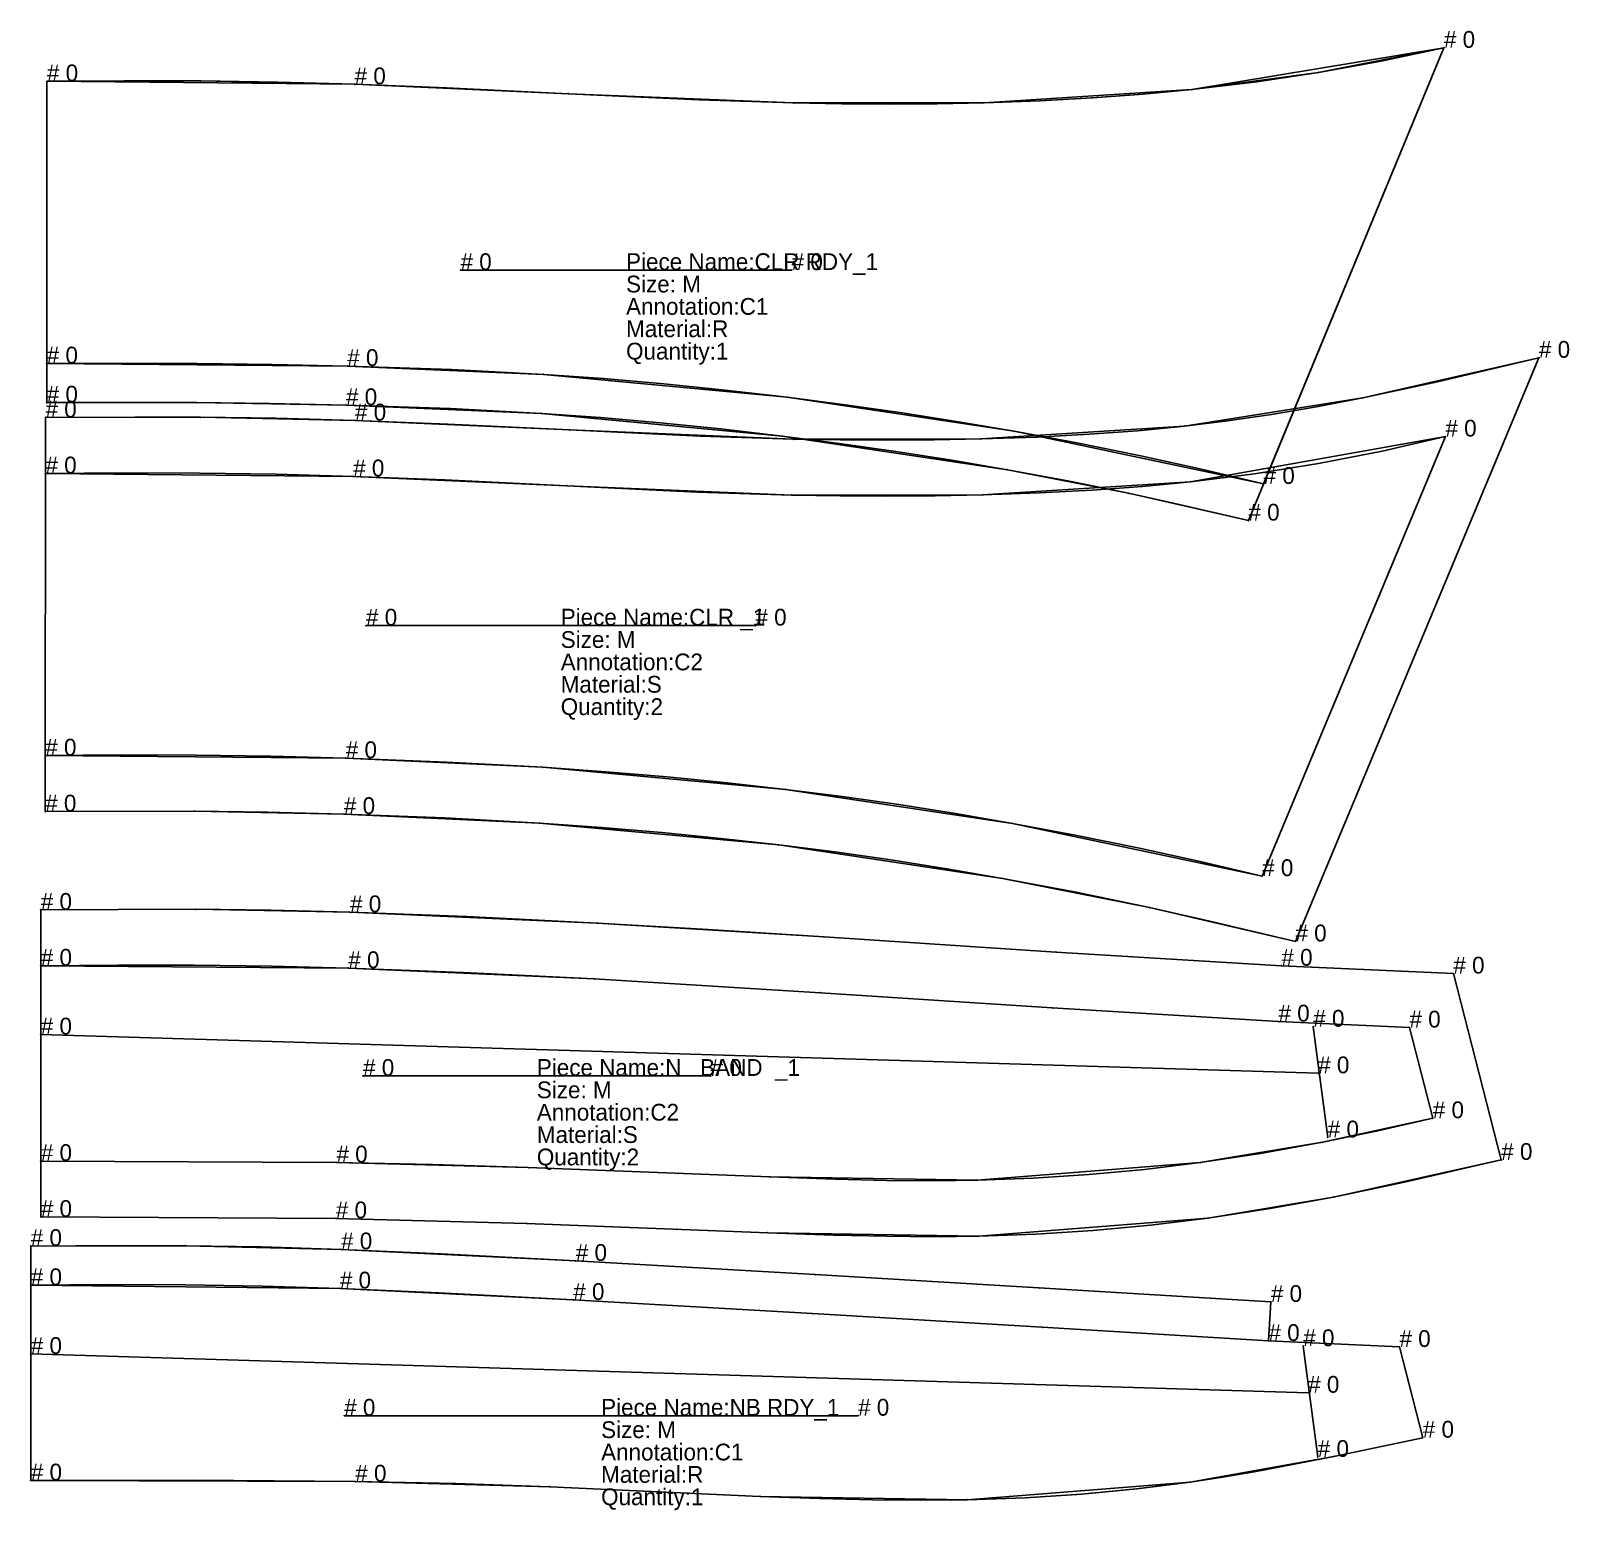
# Model space of a CAD drawing. Header units: metres. Extents: x 0 to 3840, y -36 to 1859.
# Drawn here: x 2283.2 to 2558.2, y 819.3 to 1083.9 of the extents above; entities that cross this region are included whole.
import ezdxf

# ---------------------------------------------------------------- set-up
doc = ezdxf.new("R2010")
doc.units = ezdxf.units.M

# ---------------------------------------------------------------- blocks, each defined once
blk = doc.blocks.new('13')
at = {"layer": '1'}
blk.add_lwpolyline([(2285.8491, 1014.761), (2313.512, 1014.816), (2341.168, 1014.224), (2379.5471, 1012.529), (2419.509, 1010.878), (2453.083, 1010.927), (2489.4319, 1013.211), (2521.322, 1018.265), (2552.813, 1025.447), (2509.2949, 921.069), (2483.21, 927.111), (2456.95, 932.34), (2416.916, 938.336), (2374.1379, 942.218), (2339.189, 943.845), (2312.4929, 944.365), (2285.793, 944.299)], close=True, dxfattribs=at)
at = {"layer": '14'}
blk.add_lwpolyline([(2285.8411, 1004.76), (2340.8411, 1004.23), (2379.071, 1002.54), (2419.261, 1000.88), (2453.3511, 1000.93), (2490.531, 1003.27), (2536.1011, 1011.35), (2503.3311, 932.75), (2458.731, 942.18), (2418.1509, 948.26), (2374.741, 952.2), (2339.521, 953.84), (2285.801, 954.3)], close=True, dxfattribs=at)
at = {"layer": '2'}
for p in [(2552.813, 1025.447), (2285.8491, 1014.761), (2285.8491, 1014.761), (2536.1011, 1011.35), (2285.8411, 1004.76), (2343.1411, 977.55), (2343.1411, 977.55), (2412.751, 977.55), (2412.751, 977.55), (2285.801, 954.3), (2285.793, 944.299), (2285.793, 944.299), (2503.3311, 932.75), (2509.2949, 921.069)]:
    blk.add_point(p, dxfattribs=at)
at = {"layer": '3'}
for p in [(2521.322, 1018.265), (2313.512, 1014.816), (2341.168, 1014.224), (2379.5471, 1012.529), (2489.4319, 1013.211), (2419.509, 1010.878), (2453.083, 1010.927), (2340.8411, 1004.23), (2379.071, 1002.54), (2490.531, 1003.27), (2419.261, 1000.88), (2453.3511, 1000.93), (2339.521, 953.84), (2374.741, 952.2), (2418.1509, 948.26), (2312.4929, 944.365), (2339.189, 943.845), (2374.1379, 942.218), (2458.731, 942.18), (2416.916, 938.336), (2456.95, 932.34), (2483.21, 927.111)]:
    blk.add_point(p, dxfattribs=at)
at = {"layer": '5'}
blk.add_line((2343.1411, 977.55), (2412.751, 977.55), dxfattribs=at)
at = {"layer": '6'}
blk.add_line((2285.793, 944.299), (2285.8491, 1014.761), dxfattribs=at)
at = {"layer": '7'}
blk.add_line((2343.1411, 977.55), (2412.751, 977.55), dxfattribs=at)
at = {"layer": '84'}
blk.add_lwpolyline([(2285.8491, 1014.761), (2301.8201, 1014.845), (2313.512, 1014.816), (2326.9951, 1014.616), (2341.168, 1014.224), (2357.7739, 1013.571), (2379.5471, 1012.529), (2402.853, 1011.425), (2419.509, 1010.878), (2427.9209, 1010.738), (2436.322, 1010.699), (2444.709, 1010.762), (2453.083, 1010.927), (2463.135, 1011.267), (2472.407, 1011.754), (2481.137, 1012.399), (2489.4319, 1013.211), (2497.1379, 1014.16), (2505.009, 1015.316), (2513.062, 1016.683), (2521.322, 1018.265), (2534.666, 1021.149), (2552.813, 1025.447), (2509.2949, 921.069), (2494.249, 924.619), (2483.21, 927.111), (2470.0759, 929.855), (2456.95, 932.34), (2446.9431, 934.063), (2436.9331, 935.636), (2426.9231, 937.061), (2416.916, 938.336), (2406.5859, 939.497), (2396.0271, 940.53), (2385.22, 941.436), (2374.1379, 942.218), (2357.199, 943.152), (2339.189, 943.845), (2325.5161, 944.192), (2312.4929, 944.365), (2285.793, 944.299)], close=True, dxfattribs=at)
at = {"layer": '87'}
blk.add_lwpolyline([(2285.8411, 1004.76), (2299.5979, 1004.869), (2313.3501, 1004.817), (2327.0979, 1004.604), (2340.8411, 1004.23), (2357.2271, 1003.589), (2379.071, 1002.54), (2402.4231, 1001.434), (2419.261, 1000.88), (2427.8569, 1000.735), (2436.4031, 1000.695), (2444.9009, 1000.76), (2453.3511, 1000.93), (2463.4829, 1001.28), (2472.96, 1001.781), (2481.947, 1002.442), (2490.531, 1003.27), (2501.999, 1004.711), (2513.417, 1006.538), (2524.7839, 1008.751), (2536.1011, 1011.35), (2503.3311, 932.75), (2492.231, 935.368), (2481.0979, 937.813), (2469.9309, 940.083), (2458.731, 942.18), (2448.5391, 943.932), (2438.377, 945.529), (2428.2471, 946.972), (2418.1509, 948.26), (2407.6941, 949.437), (2396.991, 950.484), (2386.0171, 951.404), (2374.741, 952.2), (2357.5559, 953.149), (2339.521, 953.84), (2326.0959, 954.176), (2312.667, 954.365), (2299.2361, 954.406), (2285.801, 954.3)], close=True, dxfattribs=at)
at = {"layer": '1'}
for s, p in [('# 0', (2552.813, 1025.447)), ('# 0', (2285.8491, 1014.761)), ('# 0', (2341.168, 1014.224)), ('Piece Name:CLR _1', (2377.946, 977.55)), ('Size: M', (2377.946, 973.55)), ('Annotation:C2', (2377.946, 969.55)), ('Material:S', (2377.946, 965.55)), ('Quantity:2', (2377.946, 961.55)), ('# 0', (2285.793, 944.299)), ('# 0', (2339.189, 943.845)), ('# 0', (2509.2949, 921.069))]:
    blk.add_text(s, height=3, dxfattribs=at).set_placement(p)
at = {"layer": '14'}
for p in [(2536.1011, 1011.35), (2285.8411, 1004.76), (2340.8411, 1004.23), (2285.801, 954.3), (2339.521, 953.84), (2503.3311, 932.75)]:
    blk.add_text('# 0', height=3, dxfattribs=at).set_placement(p)
at = {"layer": '6'}
for p in [(2285.8491, 1014.761), (2285.793, 944.299)]:
    blk.add_text('# 0', height=3, dxfattribs=at).set_placement(p)
at = {"layer": '7'}
for p in [(2343.1411, 977.55), (2412.751, 977.55)]:
    blk.add_text('# 0', height=3, dxfattribs=at).set_placement(p)
blk = doc.blocks.new('14')
at = {"layer": '1'}
blk.add_lwpolyline([(2286.1079, 1074.886), (2313.6111, 1074.943), (2341.1079, 1074.356), (2379.3379, 1072.666), (2419.5281, 1071.006), (2453.6179, 1071.056), (2490.7981, 1073.396), (2513.4241, 1076.4659), (2535.8279, 1080.876), (2500.8899, 996.323), (2479.418, 1001.202), (2457.804, 1005.408), (2417.5349, 1011.442), (2374.4871, 1015.49), (2339.5691, 1016.969), (2312.8181, 1017.432), (2286.062, 1017.426)], close=True, dxfattribs=at)
at = {"layer": '14'}
blk.add_lwpolyline([(2286.1079, 1074.886), (2341.1079, 1074.356), (2379.3379, 1072.666), (2419.5281, 1071.006), (2453.6179, 1071.056), (2490.7981, 1073.396), (2535.8279, 1080.876), (2503.5979, 1002.876), (2458.998, 1012.306), (2418.418, 1018.386), (2374.928, 1022.476), (2339.7881, 1023.966), (2286.0681, 1024.426)], close=True, dxfattribs=at)
at = {"layer": '2'}
for p in [(2535.8279, 1080.876), (2535.8279, 1080.876), (2286.1079, 1074.886), (2286.1079, 1074.886), (2286.1079, 1074.886), (2360.0381, 1041.126), (2360.0381, 1041.126), (2419.228, 1041.126), (2419.228, 1041.126), (2286.0681, 1024.426), (2286.062, 1017.426), (2286.062, 1017.426), (2503.5979, 1002.876), (2500.8899, 996.323)]:
    blk.add_point(p, dxfattribs=at)
at = {"layer": '3'}
for p in [(2513.4241, 1076.4659), (2313.6111, 1074.943), (2341.1079, 1074.356), (2341.1079, 1074.356), (2379.3379, 1072.666), (2379.3379, 1072.666), (2490.7981, 1073.396), (2490.7981, 1073.396), (2419.5281, 1071.006), (2419.5281, 1071.006), (2453.6179, 1071.056), (2453.6179, 1071.056), (2339.7881, 1023.966), (2374.928, 1022.476), (2418.418, 1018.386), (2312.8181, 1017.432), (2339.5691, 1016.969), (2374.4871, 1015.49), (2458.998, 1012.306), (2417.5349, 1011.442), (2457.804, 1005.408), (2479.418, 1001.202)]:
    blk.add_point(p, dxfattribs=at)
at = {"layer": '5'}
blk.add_line((2360.0381, 1041.126), (2419.228, 1041.126), dxfattribs=at)
at = {"layer": '6'}
blk.add_line((2286.062, 1017.426), (2286.1079, 1074.886), dxfattribs=at)
at = {"layer": '7'}
blk.add_line((2360.0381, 1041.126), (2419.228, 1041.126), dxfattribs=at)
at = {"layer": '84'}
blk.add_lwpolyline([(2286.1079, 1074.886), (2301.9871, 1074.9709), (2313.6111, 1074.943), (2327.03, 1074.745), (2341.1079, 1074.356), (2357.54, 1073.709), (2379.3379, 1072.666), (2402.7141, 1071.562), (2419.5281, 1071.006), (2428.2261, 1070.8571), (2436.803, 1070.8149), (2445.2649, 1070.881), (2453.6179, 1071.056), (2463.45, 1071.408), (2472.884, 1071.913), (2481.9861, 1072.575), (2490.7981, 1073.396), (2502.405, 1074.781), (2513.4241, 1076.4659), (2522.9131, 1078.222), (2535.8279, 1080.876), (2500.8899, 996.323), (2488.5049, 999.194), (2479.418, 1001.202), (2468.875, 1003.351), (2457.804, 1005.408), (2447.8689, 1007.102), (2437.8459, 1008.672), (2427.7351, 1010.119), (2417.5349, 1011.442), (2406.5569, 1012.716), (2395.729, 1013.814), (2385.041, 1014.739), (2374.4871, 1015.49), (2358.228, 1016.34), (2339.5691, 1016.969), (2325.865, 1017.271), (2312.8181, 1017.432), (2286.062, 1017.426)], close=True, dxfattribs=at)
at = {"layer": '87'}
blk.add_lwpolyline([(2286.1079, 1074.886), (2299.865, 1074.995), (2313.6169, 1074.943), (2327.365, 1074.73), (2341.1079, 1074.356), (2357.4629, 1073.7159), (2379.3379, 1072.666), (2402.6699, 1071.563), (2419.5281, 1071.006), (2428.198, 1070.858), (2436.7661, 1070.817), (2445.238, 1070.8831), (2453.6179, 1071.056), (2463.5471, 1071.408), (2472.999, 1071.912), (2482.0649, 1072.573), (2490.7981, 1073.396), (2502.1189, 1074.76), (2513.3979, 1076.4611), (2524.634, 1078.5), (2535.8279, 1080.876), (2503.5979, 1002.876), (2492.499, 1005.502), (2481.366, 1007.95), (2470.199, 1010.217), (2458.998, 1012.306), (2449.054, 1014.006), (2438.979, 1015.586), (2428.7681, 1017.045), (2418.418, 1018.386), (2407.3191, 1019.672), (2396.377, 1020.782), (2385.583, 1021.716), (2374.928, 1022.476), (2358.479, 1023.338), (2339.7881, 1023.966), (2326.3601, 1024.2581), (2312.9309, 1024.432), (2299.5, 1024.488), (2286.0681, 1024.426)], close=True, dxfattribs=at)
at = {"layer": '1'}
for s, p in [('# 0', (2535.8279, 1080.876)), ('# 0', (2286.1079, 1074.886)), ('# 0', (2341.1079, 1074.356)), ('Piece Name:CLR RDY_1', (2389.6331, 1041.126)), ('Size: M', (2389.6331, 1037.126)), ('Annotation:C1', (2389.6331, 1033.126)), ('Material:R', (2389.6331, 1029.126)), ('Quantity:1', (2389.6331, 1025.126)), ('# 0', (2286.062, 1017.426)), ('# 0', (2339.5691, 1016.969)), ('# 0', (2500.8899, 996.323))]:
    blk.add_text(s, height=3, dxfattribs=at).set_placement(p)
at = {"layer": '14'}
for p in [(2535.8279, 1080.876), (2286.1079, 1074.886), (2341.1079, 1074.356), (2286.0681, 1024.426), (2339.7881, 1023.966), (2503.5979, 1002.876)]:
    blk.add_text('# 0', height=3, dxfattribs=at).set_placement(p)
at = {"layer": '6'}
for p in [(2286.1079, 1074.886), (2286.062, 1017.426)]:
    blk.add_text('# 0', height=3, dxfattribs=at).set_placement(p)
at = {"layer": '7'}
for p in [(2360.0381, 1041.126), (2419.228, 1041.126)]:
    blk.add_text('# 0', height=3, dxfattribs=at).set_placement(p)
blk = doc.blocks.new('15')
at = {"layer": '1'}
blk.add_lwpolyline([(2283.2129, 866.595), (2310.9529, 866.653), (2338.6851, 866.001), (2380.644, 863.931), (2423.4221, 861.501), (2463.4441, 859.107), (2504.897, 856.599), (2504.4741, 849.612), (2527.887, 848.544), (2532.0549, 832.322), (2516.1689, 828.974), (2490.4951, 824.381), (2450.6221, 821.223), (2413.5471, 821.82), (2375.998, 823.554), (2341.2251, 824.471), (2283.2229, 824.67)], close=True, dxfattribs=at)
at = {"layer": '14'}
blk.add_lwpolyline([(2283.2151, 859.595), (2338.467, 859.004), (2380.188, 856.945), (2422.9399, 854.517), (2464.032, 852.059), (2504.4741, 849.612), (2527.887, 848.544), (2532.0549, 832.322), (2516.1689, 828.974), (2490.4951, 824.381), (2450.6221, 821.223), (2413.5471, 821.82), (2375.998, 823.554), (2341.2251, 824.471), (2283.2229, 824.67)], close=True, dxfattribs=at)
at = {"layer": '2'}
for p in [(2283.2129, 866.595), (2283.2129, 866.595), (2283.2151, 859.595), (2504.897, 856.599), (2283.2141, 847.3), (2504.4741, 849.612), (2504.4741, 849.612), (2510.6841, 848.688), (2527.887, 848.544), (2527.887, 848.544), (2511.5649, 840.36), (2339.241, 836.246), (2339.2419, 836.25), (2431.1021, 836.254), (2431.1021, 836.25), (2532.0549, 832.322), (2532.0549, 832.322), (2513.28, 828.887), (2283.2229, 824.67), (2283.2229, 824.67), (2283.2229, 824.67)]:
    blk.add_point(p, dxfattribs=at)
at = {"layer": '3'}
for p in [(2310.9529, 866.653), (2338.6851, 866.001), (2380.644, 863.931), (2423.4221, 861.501), (2338.467, 859.004), (2463.4441, 859.107), (2380.188, 856.945), (2422.9399, 854.517), (2464.032, 852.059), (2516.1689, 828.974), (2516.1689, 828.974), (2341.2251, 824.471), (2341.2251, 824.471), (2375.998, 823.554), (2375.998, 823.554), (2490.4951, 824.381), (2490.4951, 824.381), (2413.5471, 821.82), (2413.5471, 821.82), (2450.6221, 821.223), (2450.6221, 821.223)]:
    blk.add_point(p, dxfattribs=at)
at = {"layer": '5'}
blk.add_line((2339.2419, 836.25), (2431.1021, 836.25), dxfattribs=at)
at = {"layer": '6'}
blk.add_line((2283.2229, 824.67), (2283.2129, 866.595), dxfattribs=at)
at = {"layer": '7'}
blk.add_line((2339.241, 836.246), (2431.1021, 836.254), dxfattribs=at)
at = {"layer": '8'}
for p, q in [((2511.5649, 840.36), (2283.2141, 847.3)), ((2513.28, 828.887), (2510.6841, 848.688))]:
    blk.add_line(p, q, dxfattribs=at)
at = {"layer": '80'}
for p in [(2504.8391, 856.603, 5.08), (2504.4741, 849.612, 5.08), (2397.186, 822.576, 5), (2397.186, 822.576, 5)]:
    blk.add_point(p, dxfattribs=at)
at = {"layer": '84'}
blk.add_lwpolyline([(2283.2129, 866.595), (2299.229, 866.686), (2310.9529, 866.653), (2324.4861, 866.433), (2338.6851, 866.001), (2356.563, 865.22), (2380.644, 863.931), (2423.4221, 861.501), (2463.4441, 859.107), (2504.897, 856.599), (2504.4741, 849.612), (2527.887, 848.544), (2532.0549, 832.322), (2516.1689, 828.974), (2502.2971, 826.294), (2496.2241, 825.257), (2490.4951, 824.381), (2480.8931, 823.165), (2471.053, 822.234), (2460.9661, 821.587), (2450.6221, 821.223), (2442.4409, 821.133), (2433.7229, 821.2), (2424.2871, 821.424), (2413.5471, 821.82), (2375.998, 823.554), (2359.2229, 824.107), (2341.2251, 824.471), (2316.7109, 824.679), (2283.2229, 824.67)], close=True, dxfattribs=at)
at = {"layer": '87'}
blk.add_lwpolyline([(2283.2151, 859.595), (2297.0359, 859.713), (2310.8511, 859.654), (2324.6621, 859.417), (2338.467, 859.004), (2356.147, 858.236), (2380.188, 856.945), (2422.9399, 854.517), (2464.032, 852.059), (2504.4741, 849.612), (2527.887, 848.544), (2532.0549, 832.322), (2516.1689, 828.974), (2502.156, 826.275), (2496.1399, 825.247), (2490.4951, 824.381), (2480.9131, 823.164), (2471.0811, 822.233), (2460.989, 821.586), (2450.6221, 821.223), (2442.427, 821.133), (2433.7, 821.2), (2424.2629, 821.425), (2413.5471, 821.82), (2375.998, 823.554), (2359.647, 824.088), (2341.2251, 824.471), (2312.2251, 824.753), (2283.2229, 824.67)], close=True, dxfattribs=at)
at = {"layer": '1'}
for s, p in [('# 0', (2283.2129, 866.595)), ('# 0', (2338.6851, 866.001)), ('# 0', (2380.644, 863.931)), ('# 0', (2504.897, 856.599)), ('# 0', (2504.4741, 849.612)), ('# 0', (2527.887, 848.544)), ('Piece Name:NB RDY_1', (2385.1721, 836.25)), ('Size: M', (2385.1721, 832.25)), ('# 0', (2532.0549, 832.322)), ('Annotation:C1', (2385.1721, 828.25)), ('# 0', (2283.2229, 824.67)), ('# 0', (2341.2251, 824.471)), ('Material:R', (2385.1721, 824.25)), ('Quantity:1', (2385.1721, 820.25))]:
    blk.add_text(s, height=3, dxfattribs=at).set_placement(p)
at = {"layer": '14'}
for p in [(2283.2151, 859.595), (2338.467, 859.004), (2380.188, 856.945), (2504.4741, 849.612), (2527.887, 848.544), (2532.0549, 832.322), (2283.2229, 824.67), (2341.2251, 824.471)]:
    blk.add_text('# 0', height=3, dxfattribs=at).set_placement(p)
at = {"layer": '6'}
for p in [(2283.2129, 866.595), (2283.2229, 824.67)]:
    blk.add_text('# 0', height=3, dxfattribs=at).set_placement(p)
at = {"layer": '7'}
for p in [(2339.241, 836.246), (2431.1021, 836.254)]:
    blk.add_text('# 0', height=3, dxfattribs=at).set_placement(p)
at = {"layer": '8'}
for p in [(2283.2141, 847.3), (2510.6841, 848.688), (2511.5649, 840.36), (2513.28, 828.887)]:
    blk.add_text('# 0', height=3, dxfattribs=at).set_placement(p)
blk = doc.blocks.new('16')
at = {"layer": '1'}
blk.add_lwpolyline([(2285.001, 926.724), (2312.647, 926.81), (2340.2891, 926.288), (2384.491, 924.336), (2425.032, 921.876), (2466.4661, 919.166), (2506.782, 916.727), (2537.519, 915.325), (2546.0811, 882.002), (2516.073, 875.342), (2493.6321, 871.599), (2452.6799, 868.354), (2414.97, 868.955), (2371.821, 870.629), (2337.749, 871.544), (2285.0129, 871.798)], close=True, dxfattribs=at)
at = {"layer": '14'}
blk.add_lwpolyline([(2285.0029, 916.723), (2339.98, 916.293), (2383.938, 914.352), (2424.4099, 911.895), (2465.8201, 909.187), (2506.262, 906.74), (2529.675, 905.672), (2533.843, 889.45), (2514.1531, 885.157), (2492.283, 881.509), (2452.4099, 878.351), (2415.335, 878.948), (2372.145, 880.623), (2337.8621, 881.544), (2285.011, 881.798)], close=True, dxfattribs=at)
at = {"layer": '2'}
for p in [(2285.001, 926.724), (2285.001, 926.724), (2285.0029, 916.723), (2506.782, 916.727), (2537.519, 915.325), (2506.262, 906.74), (2512.4719, 905.816), (2529.675, 905.672), (2285.002, 904.428), (2342.6101, 897.024), (2342.6101, 897.022), (2404.748, 897.022), (2404.748, 897.019), (2513.353, 897.488), (2533.843, 889.45), (2515.0681, 886.015), (2285.011, 881.798), (2337.8621, 881.544), (2546.0811, 882.002), (2285.0129, 871.798), (2285.0129, 871.798), (2337.749, 871.544)]:
    blk.add_point(p, dxfattribs=at)
at = {"layer": '3'}
for p in [(2312.647, 926.81), (2340.2891, 926.288), (2384.491, 924.336), (2425.032, 921.876), (2466.4661, 919.166), (2339.98, 916.293), (2383.938, 914.352), (2424.4099, 911.895), (2465.8201, 909.187), (2514.1531, 885.157), (2372.145, 880.623), (2492.283, 881.509), (2415.335, 878.948), (2452.4099, 878.351), (2516.073, 875.342), (2371.821, 870.629), (2493.6321, 871.599), (2414.97, 868.955), (2452.6799, 868.354)]:
    blk.add_point(p, dxfattribs=at)
at = {"layer": '5'}
blk.add_line((2342.6101, 897.022), (2404.748, 897.022), dxfattribs=at)
at = {"layer": '6'}
blk.add_line((2285.0129, 871.798), (2285.001, 926.724), dxfattribs=at)
at = {"layer": '7'}
blk.add_line((2342.6101, 897.024), (2404.748, 897.019), dxfattribs=at)
at = {"layer": '8'}
for p, q in [((2515.0681, 886.015), (2512.4719, 905.816)), ((2513.353, 897.488), (2285.002, 904.428))]:
    blk.add_line(p, q, dxfattribs=at)
at = {"layer": '80'}
for p in [(2506.7839, 916.727, 5.08), (2506.262, 906.74, 5.08), (2398.978, 879.582, 5), (2398.5901, 869.59, 5)]:
    blk.add_point(p, dxfattribs=at)
at = {"layer": '84'}
blk.add_lwpolyline([(2285.001, 926.724), (2312.647, 926.81), (2326.1379, 926.639), (2340.2891, 926.288), (2361.0811, 925.506), (2384.491, 924.336), (2403.314, 923.245), (2425.032, 921.876), (2466.4661, 919.166), (2506.782, 916.727), (2537.519, 915.325), (2546.0811, 882.002), (2528.7849, 878.014), (2516.073, 875.342), (2504.7649, 873.288), (2493.6321, 871.599), (2483.3811, 870.347), (2473.1299, 869.389), (2462.8921, 868.724), (2452.6799, 868.354), (2444.759, 868.265), (2436.1851, 868.331), (2426.73, 868.55), (2414.97, 868.955), (2371.821, 870.629), (2337.749, 871.544), (2285.0129, 871.798)], close=True, dxfattribs=at)
at = {"layer": '87'}
blk.add_lwpolyline([(2285.0029, 916.723), (2298.752, 916.842), (2312.498, 916.811), (2326.241, 916.627), (2339.98, 916.293), (2360.533, 915.525), (2383.938, 914.352), (2424.4099, 911.895), (2465.8201, 909.187), (2506.262, 906.74), (2529.675, 905.672), (2533.843, 889.45), (2524.021, 887.193), (2514.1531, 885.157), (2503.0239, 883.143), (2492.283, 881.509), (2482.3279, 880.29), (2472.355, 879.357), (2462.3779, 878.71), (2452.4099, 878.351), (2444.6609, 878.265), (2436.261, 878.331), (2426.99, 878.547), (2415.335, 878.948), (2372.145, 880.623), (2355.0061, 881.149), (2337.8621, 881.544), (2285.011, 881.798)], close=True, dxfattribs=at)
at = {"layer": '1'}
for s, p in [('# 0', (2285.001, 926.724)), ('# 0', (2340.2891, 926.288)), ('# 0', (2506.782, 916.727)), ('# 0', (2537.519, 915.325)), ('Piece Name:N   BAND  _1', (2373.679, 897.022)), ('Size: M', (2373.679, 893.022)), ('Annotation:C2', (2373.679, 889.022)), ('Material:S', (2373.679, 885.022)), ('Quantity:2', (2373.679, 881.022)), ('# 0', (2546.0811, 882.002)), ('# 0', (2285.0129, 871.798)), ('# 0', (2337.749, 871.544))]:
    blk.add_text(s, height=3, dxfattribs=at).set_placement(p)
at = {"layer": '14'}
for p in [(2285.0029, 916.723), (2339.98, 916.293), (2506.262, 906.74), (2529.675, 905.672), (2533.843, 889.45), (2285.011, 881.798), (2337.8621, 881.544)]:
    blk.add_text('# 0', height=3, dxfattribs=at).set_placement(p)
at = {"layer": '6'}
for p in [(2285.001, 926.724), (2285.0129, 871.798)]:
    blk.add_text('# 0', height=3, dxfattribs=at).set_placement(p)
at = {"layer": '7'}
for p in [(2342.6101, 897.024), (2404.748, 897.019)]:
    blk.add_text('# 0', height=3, dxfattribs=at).set_placement(p)
at = {"layer": '8'}
for p in [(2512.4719, 905.816), (2285.002, 904.428), (2513.353, 897.488), (2515.0681, 886.015)]:
    blk.add_text('# 0', height=3, dxfattribs=at).set_placement(p)

msp = doc.modelspace()

# ---------------------------------------------------------------- block references
at = {"layer": '1'}
for name in ['14', '13', '16', '15']:
    msp.add_blockref(name, (0, 0), dxfattribs=at)

doc.saveas('drawing.dxf')
